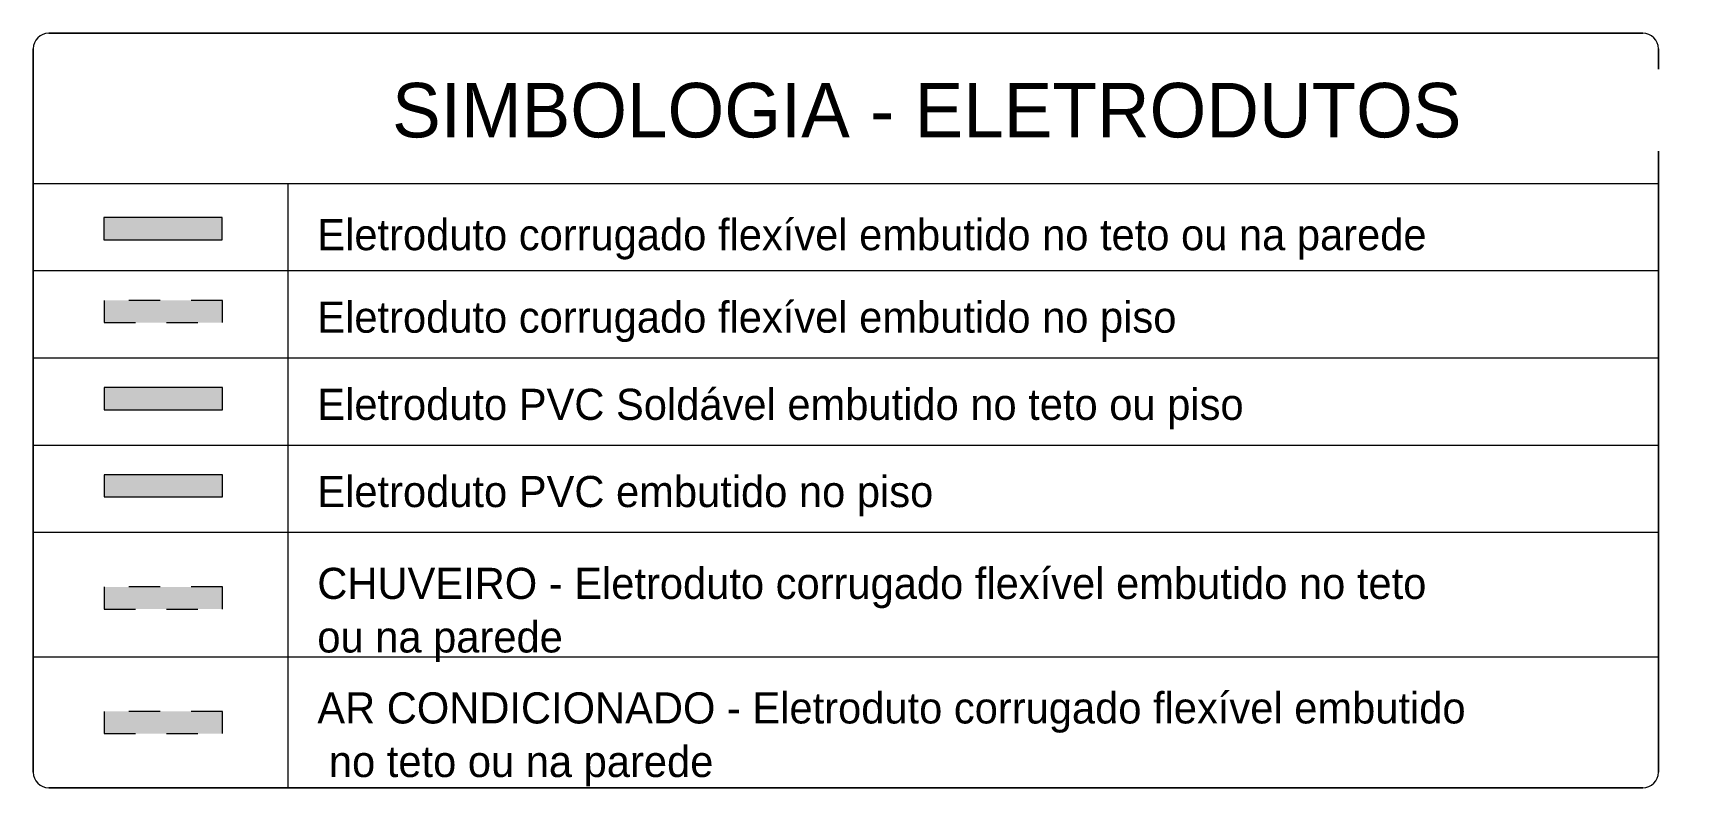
# Model space of a CAD drawing. Header units: metres. Extents: x 4 to 118, y -16 to 34.
# Drawn here: x 3.66 to 8.99, y -1.64 to 0.79 of the extents above; entities that cross this region are included whole.
import ezdxf

# ---------------------------------------------------------------- set-up
doc = ezdxf.new("R2010")
doc.units = ezdxf.units.M
doc.linetypes.add('Hidden 1_5', pattern=[0.0022, 0.0015, -0.0007])
for name, color, linetype, lineweight in [('A-DETL', 7, 'Continuous', 9), ('A-DETL-GENF', 7, 'Continuous', 9), ('G-ANNO-TEXT', 7, 'Continuous', 9)]:
    doc.layers.add(name, color=color, linetype=linetype, lineweight=lineweight)
doc.layers.add('A-DETL-THIN', color=7, linetype='Continuous', lineweight=20, true_color=0xc0c0c0)
doc.styles.add('Century Gothic', font='GOTHIC.TTF', dxfattribs={"height": 0.1})
doc.styles.add('Century Gothic_1', font='GOTHIC.TTF', dxfattribs={"height": 0.175})

msp = doc.modelspace()

# ---------------------------------------------------------------- texts
at = {"layer": 'G-ANNO-TEXT', "char_height": 0.1, "attachment_point": 1, "style": 'Century Gothic'}
for s, insert, width in [('Eletroduto corrugado flexível embutido no teto ou na parede', (4.5745, 0.1896), 5.138817), ('Eletroduto corrugado flexível embutido no piso', (4.5745, -0.0754), 3.928269), ('Eletroduto PVC Soldável embutido no teto ou piso', (4.5745, -0.3554), 4.1808), ('Eletroduto PVC embutido no piso', (4.5745, -0.6354), 2.765822), ('CHUVEIRO - Eletroduto corrugado flexível embutido no teto ', (4.5745, -0.9304), 5.006538), ('ou na parede', (4.5745, -1.1024), 1.158438), ('AR CONDICIONADO - Eletroduto corrugado flexível embutido', (4.5745, -1.3304), 5.146834), (' no teto ou na parede', (4.5745, -1.5024), 1.855907)]:
    msp.add_mtext(s, dxfattribs=dict(at, insert=insert, width=width))

# ---------------------------------------------------------------- hatches: boundary and pattern name
at = {"layer": 'A-DETL-GENF', "true_color": 0xffff00}
msp.add_hatch(color=2, dxfattribs=at).paths.add_polyline_path([(4.2689, 0.1232), (4.2689, 0.1943), (3.8897, 0.1943), (3.8897, 0.1232)])
at = {"layer": 'A-DETL-GENF', "true_color": 0x808000}
msp.add_hatch(color=56, dxfattribs=at).paths.add_polyline_path([(4.2697, -0.1428), (4.2697, -0.0717), (3.8905, -0.0717), (3.8905, -0.1428)])
at = {"layer": 'A-DETL-GENF'}
for points in [[(4.2697, -0.4228), (4.2697, -0.3517), (3.8905, -0.3517), (3.8905, -0.4228)], [(4.2697, -0.7028), (4.2697, -0.6317), (3.8905, -0.6317), (3.8905, -0.7028)]]:
    msp.add_hatch(color=256, dxfattribs=at).paths.add_polyline_path(points)
at = {"layer": 'A-DETL-GENF', "true_color": 0xff0000}
msp.add_hatch(color=1, dxfattribs=at).paths.add_polyline_path([(4.2697, -1.0628), (4.2697, -0.9917), (3.8905, -0.9917), (3.8905, -1.0628)])
at = {"layer": 'A-DETL-GENF', "true_color": 0x8080ff}
msp.add_hatch(color=171, dxfattribs=at).paths.add_polyline_path([(4.2697, -1.4628), (4.2697, -1.3917), (3.8905, -1.3917), (3.8905, -1.4628)])

# ---------------------------------------------------------------- linework, layer by layer
at = {"layer": 'A-DETL'}
for p, q in [((3.7123, 0.7867), (8.8296, 0.7867)), ((3.6623, -1.5871), (3.6623, 0.7367)), ((8.8796, 0.7367), (8.8796, -1.5871)), ((8.8796, 0.3029), (3.6623, 0.3029)), ((4.4796, 0.3029), (4.4796, -1.6371)), ((4.2689, 0.1943), (3.8897, 0.1943)), ((3.8897, 0.1943), (3.8897, 0.1232)), ((4.2689, 0.1232), (4.2689, 0.1943)), ((3.8897, 0.1232), (4.2689, 0.1232)), ((8.8796, 0.0229), (3.6623, 0.0229)), ((8.8796, -0.2571), (3.6623, -0.2571)), ((4.2697, -0.3517), (3.8905, -0.3517)), ((3.8905, -0.3517), (3.8905, -0.4228)), ((4.2697, -0.4228), (4.2697, -0.3517)), ((3.8905, -0.4228), (4.2697, -0.4228)), ((8.8796, -0.5371), (3.6623, -0.5371)), ((8.8796, -0.8171), (3.6623, -0.8171)), ((8.8796, -1.2171), (3.6623, -1.2171)), ((8.8296, -1.6371), (3.7123, -1.6371))]:
    msp.add_line(p, q, dxfattribs=at)
at = {"layer": 'A-DETL', "linetype": 'Hidden 1_5'}
for p, q in [((4.2697, -0.0717), (3.8905, -0.0717)), ((3.8905, -0.0717), (3.8905, -0.1428)), ((4.2697, -0.1428), (4.2697, -0.0717)), ((3.8905, -0.1428), (4.2697, -0.1428)), ((3.8905, -0.6317), (3.8905, -0.7028)), ((4.2697, -0.7028), (4.2697, -0.6317)), ((4.2697, -0.9917), (3.8905, -0.9917)), ((3.8905, -0.9917), (3.8905, -1.0628)), ((4.2697, -1.0628), (4.2697, -0.9917)), ((3.8905, -1.0628), (4.2697, -1.0628)), ((4.2697, -1.3917), (3.8905, -1.3917)), ((3.8905, -1.3917), (3.8905, -1.4628)), ((4.2697, -1.4628), (4.2697, -1.3917)), ((3.8905, -1.4628), (4.2697, -1.4628))]:
    msp.add_line(p, q, dxfattribs=at)
at = {"layer": 'A-DETL', "color": 1, "true_color": 0xff0000}
for p, q in [((4.2697, -0.6317), (3.8905, -0.6317)), ((3.8905, -0.7028), (4.2697, -0.7028))]:
    msp.add_line(p, q, dxfattribs=at)
at = {"layer": 'A-DETL'}
for centre, start, end in [((3.7123, 0.7367), 90, 180), ((8.8296, 0.7367), 0, 90), ((3.7123, -1.5871), 180, 270), ((8.8296, -1.5871), 270, 0)]:
    msp.add_arc(centre, 0.05, start, end, dxfattribs=at)
at = {"layer": 'A-DETL-THIN'}
for p, q in [((8.8296, 0.7867), (3.7123, 0.7867)), ((3.6623, 0.7367), (3.6623, -1.5871)), ((8.8796, -1.5871), (8.8796, 0.7367)), ((3.7123, -1.6371), (8.8296, -1.6371))]:
    msp.add_line(p, q, dxfattribs=at)
for centre, start, end in [((3.7123, 0.7367), 90, 180), ((8.8296, 0.7367), 360, 90), ((3.7123, -1.5871), 180, 270), ((8.8296, -1.5871), 270, 360)]:
    msp.add_arc(centre, 0.05, start, end, dxfattribs=at)

msp.set_redraw_order([(e.dxf.handle, doc.entitydb.next_handle()) for e in msp.query("TEXT MTEXT ATTDEF DIMENSION ARC_DIMENSION")])  # texts and dimensions are drawn at this point

# ---------------------------------------------------------------- next in the draw order: texts
at = {"layer": 'G-ANNO-TEXT', "insert": (4.8145, 0.6269), "char_height": 0.175, "width": 4.128691, "attachment_point": 1, "style": 'Century Gothic_1', "bg_fill": 3, "box_fill_scale": 1.25, "bg_fill_color": 256, "bg_fill_true_color": 13158600, "bg_fill_transparency": 0}
msp.add_mtext('SIMBOLOGIA - ELETRODUTOS', dxfattribs=at)

doc.saveas('drawing.dxf')
